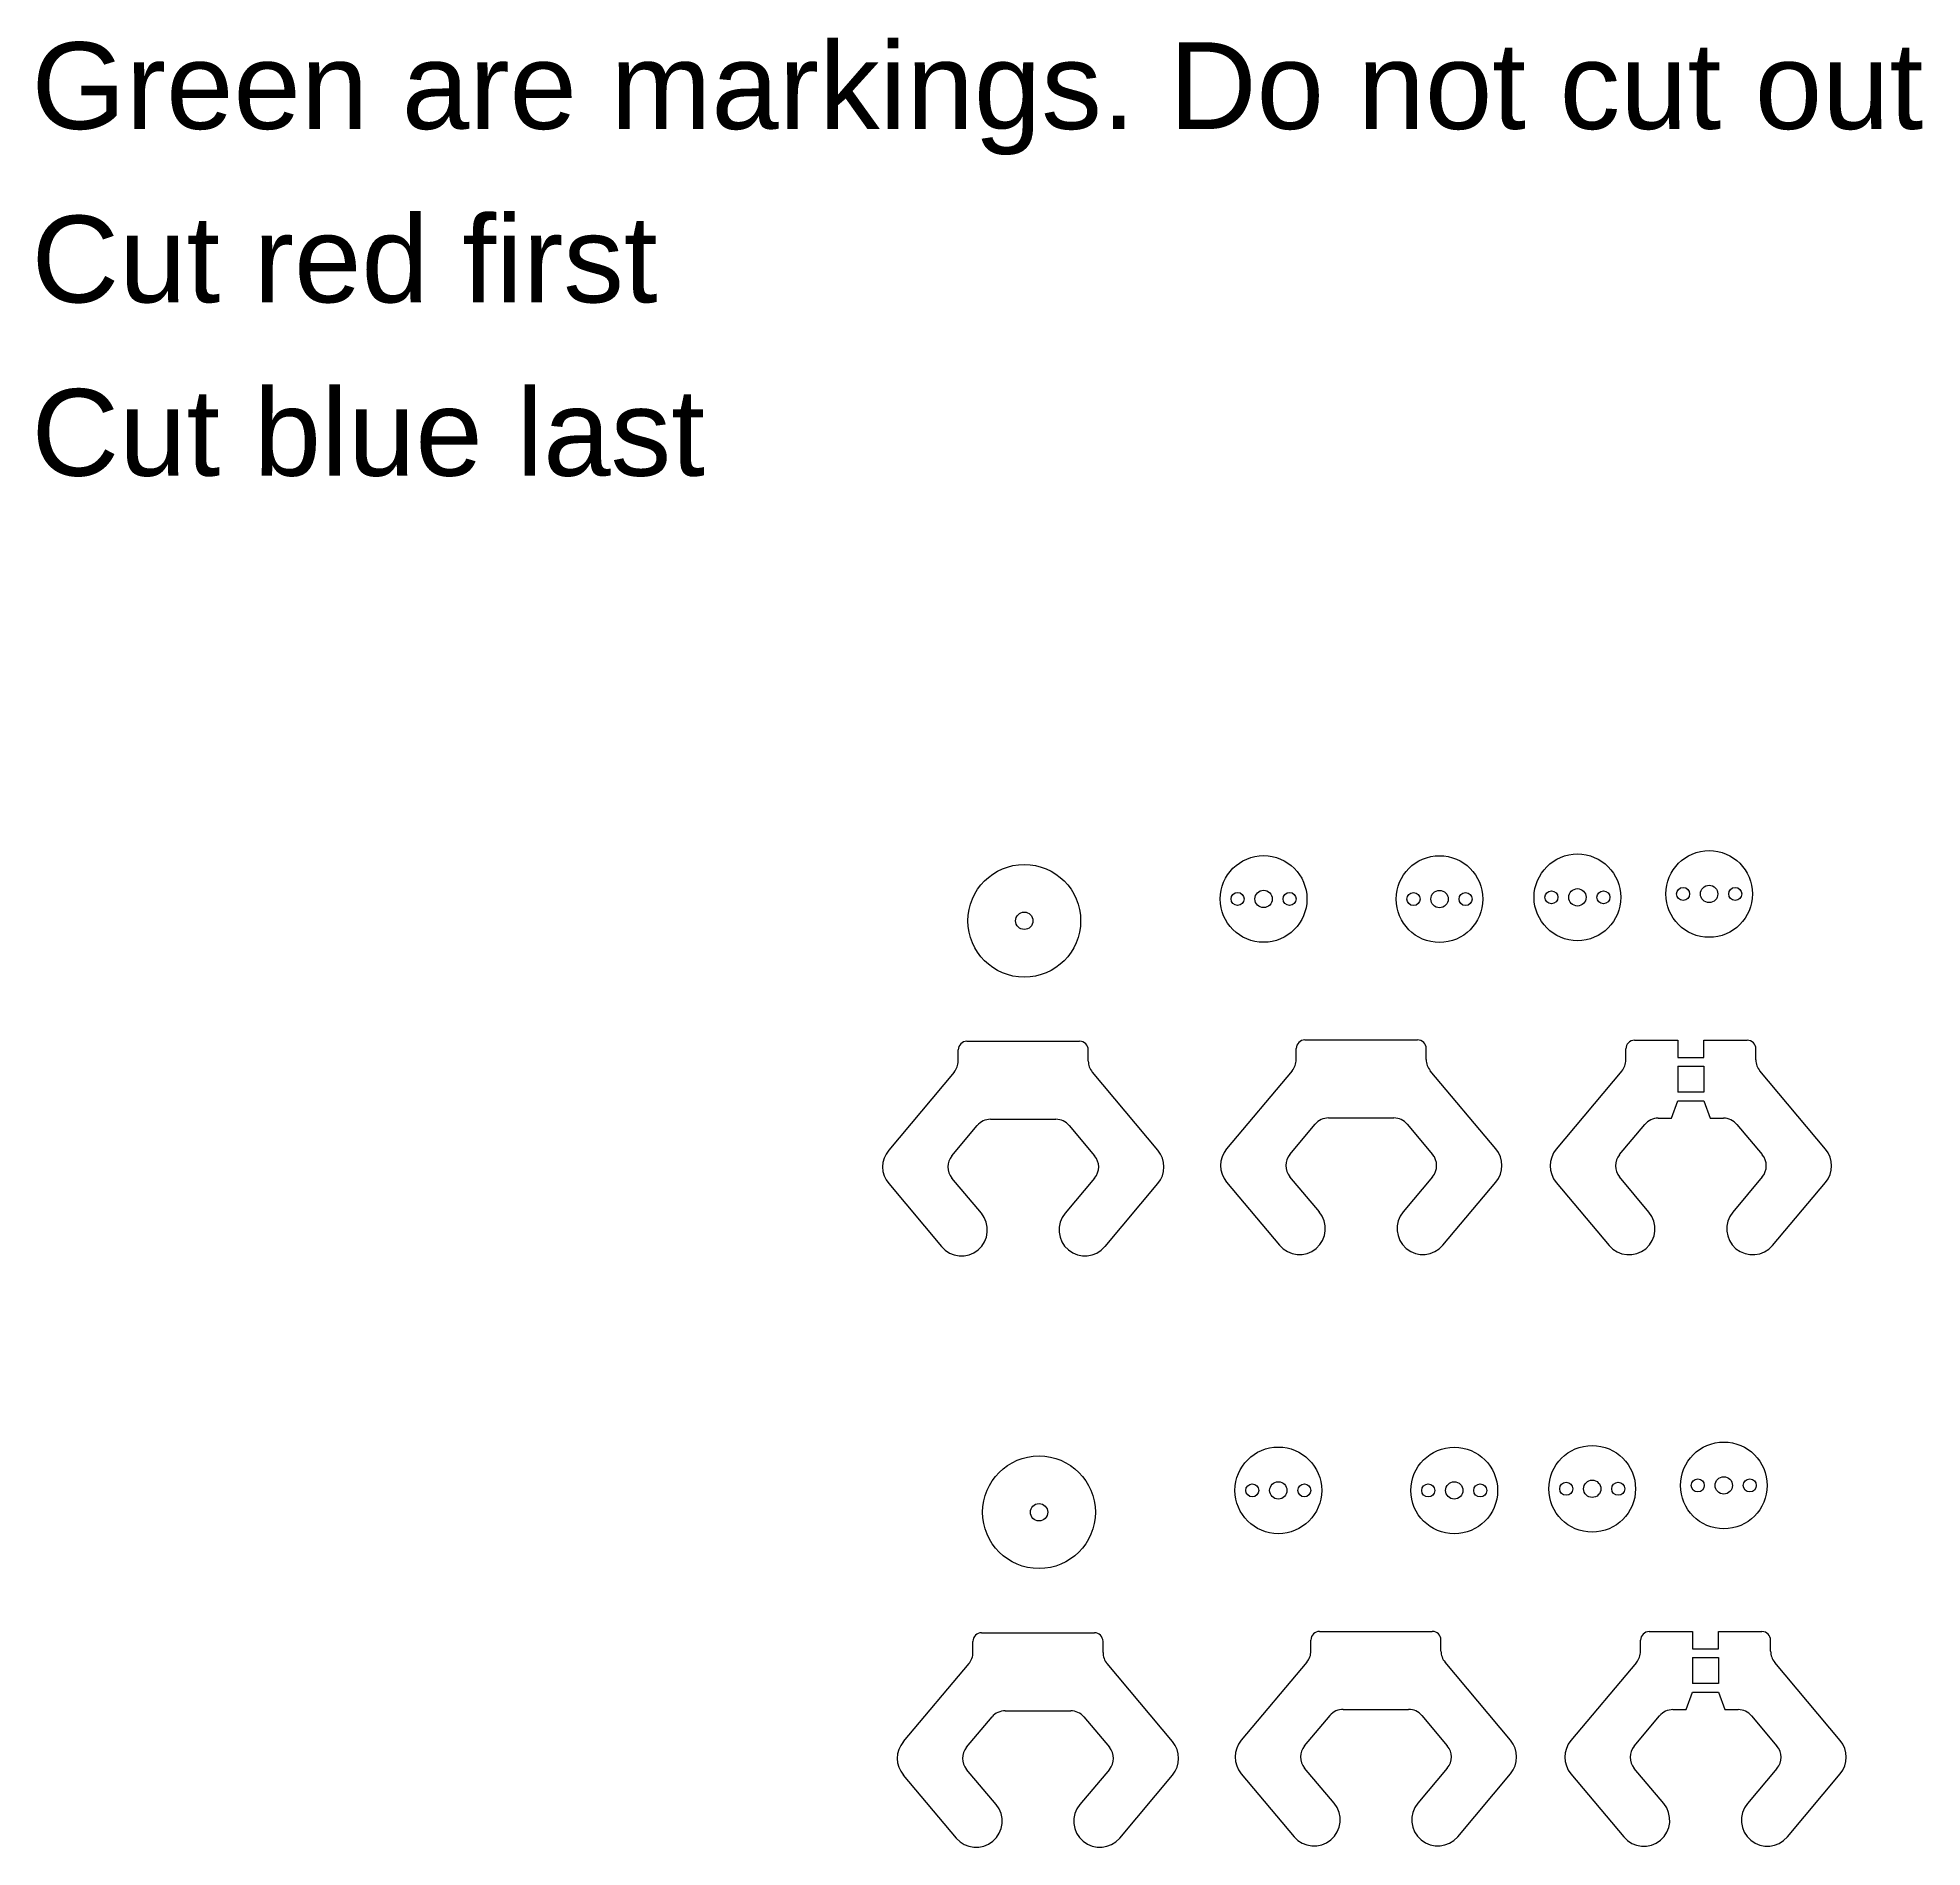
# Model space of a CAD drawing. Header units: millimetres. Extents: x -276 to 773, y -135 to 471.
# Drawn here: x 10.7 to 228.1, y 261.8 to 470.5 of the extents above; entities that cross this region are included whole.
import ezdxf

# ---------------------------------------------------------------- set-up
doc = ezdxf.new("R2010")
doc.units = ezdxf.units.MM
for name, color, linetype, lineweight, true_color in [('layer 1', 5, 'Continuous', 25, 0x0000ff), ('layer 3', 1, 'Continuous', 25, 0xff0000), ('layer 5', 3, 'Continuous', 25, 0x00ff00)]:
    doc.layers.add(name, color=color, linetype=linetype, lineweight=lineweight, true_color=true_color)
doc.styles.add('textstyle11', font='')
doc.styles.add('textstyle12', font='')
doc.styles.add('textstyle13', font='')
doc.styles.get('textstyle11').set_extended_font_data('Arial')
doc.styles.get('textstyle12').set_extended_font_data('Arial')
doc.styles.get('textstyle13').set_extended_font_data('Arial')

msp = doc.modelspace()

# ---------------------------------------------------------------- texts
at = {"layer": 'layer 1', "insert": (10, 430), "char_height": 1, "attachment_point": 1, "style": 'textstyle13'}
msp.add_mtext('\\H10;Cut blue last', dxfattribs=at)
at = {"layer": 'layer 3', "insert": (10, 450), "char_height": 1, "attachment_point": 1, "style": 'textstyle12'}
msp.add_mtext('\\H10;Cut red first', dxfattribs=at)
at = {"layer": 'layer 5', "insert": (10, 470), "char_height": 1, "attachment_point": 1, "style": 'textstyle11'}
msp.add_mtext('\\H10;Green are markings. Do not cut out', dxfattribs=at)

# ---------------------------------------------------------------- linework, layer by layer
at = {"layer": 'layer 1'}
for p, q in [((117.87, 354.77), (130.87, 354.77)), ((156.85, 354.92), (169.85, 354.92)), ((194.87, 354.89), (199.87, 354.89)), ((199.87, 354.89), (199.87, 352.89)), ((202.87, 354.89), (207.87, 354.89)), ((202.87, 352.89), (202.87, 354.89)), ((116.87, 352.49), (116.87, 353.77)), ((131.87, 352.49), (131.87, 353.77)), ((155.85, 352.65), (155.85, 353.92)), ((170.85, 352.65), (170.85, 353.92)), ((193.87, 352.62), (193.87, 353.89)), ((199.87, 352.89), (202.87, 352.89)), ((208.87, 352.62), (208.87, 353.89)), ((116.41, 351.21), (108.85, 342.2)), ((139.9, 342.2), (132.34, 351.21)), ((155.39, 351.36), (147.83, 342.36)), ((178.88, 342.36), (171.32, 351.36)), ((193.41, 351.34), (185.85, 342.33)), ((216.9, 342.33), (209.34, 351.34)), ((199.15, 345.89), (199.87, 347.89)), ((199.87, 347.89), (202.87, 347.89)), ((202.87, 347.89), (203.6, 345.89)), ((120.6, 345.77), (128.14, 345.77)), ((159.58, 345.92), (167.12, 345.92)), ((197.6, 345.89), (199.15, 345.89)), ((203.6, 345.89), (205.14, 345.89)), ((116.14, 341.56), (119.07, 345.05)), ((129.67, 345.05), (132.6, 341.56)), ((155.12, 341.72), (158.05, 345.21)), ((168.65, 345.21), (171.58, 341.72)), ((193.14, 341.69), (196.07, 345.18)), ((206.67, 345.18), (209.6, 341.69)), ((158.52, 335.09), (155.12, 339.14)), ((171.58, 339.14), (168.19, 335.09)), ((196.54, 335.07), (193.14, 339.12)), ((209.6, 339.12), (206.21, 335.07)), ((108.85, 338.35), (114.94, 331.08)), ((119.54, 334.94), (116.14, 338.99)), ((132.6, 338.99), (129.21, 334.94)), ((133.8, 331.08), (139.9, 338.35)), ((147.83, 338.5), (153.92, 331.24)), ((172.78, 331.24), (178.88, 338.5)), ((185.85, 338.47), (191.94, 331.21)), ((210.8, 331.21), (216.9, 338.47)), ((119.17, 330.71), (119.17, 330.71)), ((129.58, 330.71), (129.58, 330.71)), ((158.15, 330.87), (158.15, 330.87)), ((168.55, 330.87), (168.55, 330.87)), ((196.17, 330.84), (196.17, 330.84)), ((206.58, 330.84), (206.58, 330.84)), ((118.57, 284.27), (118.57, 285.54)), ((119.57, 286.54), (132.57, 286.54)), ((133.57, 284.27), (133.57, 285.54)), ((157.55, 284.43), (157.55, 285.7)), ((158.55, 286.7), (171.55, 286.7)), ((172.55, 284.43), (172.55, 285.7)), ((195.57, 284.4), (195.57, 285.67)), ((196.57, 286.67), (201.57, 286.67)), ((201.57, 286.67), (201.57, 284.67)), ((204.57, 286.67), (209.57, 286.67)), ((204.57, 284.67), (204.57, 286.67)), ((210.57, 284.4), (210.57, 285.67)), ((118.1, 282.98), (110.54, 273.98)), ((141.59, 273.98), (134.04, 282.98)), ((157.08, 283.14), (149.52, 274.13)), ((180.57, 274.13), (173.02, 283.14)), ((195.1, 283.11), (187.54, 274.11)), ((201.57, 284.67), (204.57, 284.67)), ((218.59, 274.11), (211.04, 283.11)), ((200.84, 277.67), (201.57, 279.67)), ((201.57, 279.67), (204.57, 279.67)), ((204.57, 279.67), (205.3, 277.67)), ((117.84, 273.34), (120.77, 276.83)), ((122.3, 277.54), (129.84, 277.54)), ((131.37, 276.83), (134.3, 273.34)), ((156.82, 273.49), (159.75, 276.98)), ((161.28, 277.7), (168.82, 277.7)), ((170.35, 276.98), (173.28, 273.49)), ((194.84, 273.46), (197.77, 276.96)), ((199.3, 277.67), (200.84, 277.67)), ((205.3, 277.67), (206.84, 277.67)), ((208.37, 276.96), (211.3, 273.46)), ((110.54, 270.12), (116.64, 262.86)), ((121.24, 266.72), (117.84, 270.77)), ((134.3, 270.77), (130.9, 266.72)), ((135.5, 262.86), (141.59, 270.12)), ((149.52, 270.28), (155.62, 263.01)), ((160.22, 266.87), (156.82, 270.92)), ((173.28, 270.92), (169.88, 266.87)), ((174.48, 263.01), (180.57, 270.28)), ((187.54, 270.25), (193.64, 262.99)), ((198.24, 266.84), (194.84, 270.89)), ((211.3, 270.89), (207.9, 266.84)), ((212.5, 262.99), (218.59, 270.25)), ((120.87, 262.49), (120.87, 262.49)), ((131.27, 262.49), (131.27, 262.49)), ((159.85, 262.64), (159.85, 262.64)), ((170.25, 262.64), (170.25, 262.64)), ((197.87, 262.62), (197.87, 262.62)), ((208.27, 262.62), (208.27, 262.62))]:
    msp.add_line(p, q, dxfattribs=at)
for centre, radius in [((152.09, 371.18), 5), ((172.38, 371.17), 5), ((188.29, 371.37), 5), ((203.48, 371.76), 5), ((124.49, 368.66), 6.5), ((126.19, 300.44), 6.5), ((153.79, 302.96), 5), ((174.08, 302.95), 5), ((189.99, 303.14), 5), ((205.17, 303.53), 5)]:
    msp.add_circle(centre, radius, dxfattribs=at)
for centre, radius, start, end in [((117.87, 353.77), 1, 90, 180), ((130.87, 353.77), 1, 0, 90), ((156.85, 353.92), 1, 90, 180), ((169.85, 353.92), 1, 0, 90), ((194.87, 353.89), 1, 90, 180), ((207.87, 353.89), 1, 0, 90), ((114.87, 352.49), 2, 320, 0), ((133.87, 352.49), 2, 180, 220), ((153.85, 352.65), 2, 320, 0), ((172.85, 352.65), 2, 180, 220), ((191.87, 352.62), 2, 320, 0), ((210.87, 352.62), 2, 180, 220), ((120.6, 343.77), 2, 90, 140), ((128.14, 343.77), 2, 40, 90), ((159.58, 343.92), 2, 90, 140), ((167.12, 343.92), 2, 40, 90), ((197.6, 343.89), 2, 90, 140), ((205.14, 343.89), 2, 40, 90), ((111.15, 340.27), 3, 140, 220), ((117.67, 340.27), 2, 140, 220), ((131.07, 340.27), 2, 320, 40), ((137.6, 340.27), 3, 320, 40), ((150.13, 340.43), 3, 140, 220), ((156.65, 340.43), 2, 140, 220), ((170.05, 340.43), 2, 320, 40), ((176.58, 340.43), 3, 320, 40), ((188.15, 340.4), 3, 140, 220), ((194.67, 340.4), 2, 140, 220), ((208.07, 340.4), 2, 320, 40), ((214.6, 340.4), 3, 320, 40), ((117.24, 333.01), 3, 310, 40), ((131.5, 333.01), 3, 140, 230), ((156.22, 333.17), 3, 310, 40), ((170.48, 333.17), 3, 140, 230), ((194.24, 333.14), 3, 310, 40), ((208.5, 333.14), 3, 140, 230), ((117.24, 333.01), 3, 220, 310), ((131.5, 333.01), 3, 230, 320), ((156.22, 333.17), 3, 220, 310), ((170.48, 333.17), 3, 230, 320), ((194.24, 333.14), 3, 220, 310), ((208.5, 333.14), 3, 230, 320), ((119.57, 285.54), 1, 90, 180), ((132.57, 285.54), 1, 0, 90), ((158.55, 285.7), 1, 90, 180), ((171.55, 285.7), 1, 0, 90), ((196.57, 285.67), 1, 90, 180), ((209.57, 285.67), 1, 0, 90), ((116.57, 284.27), 2, 320, 0), ((135.57, 284.27), 2, 180, 220), ((155.55, 284.43), 2, 320, 0), ((174.55, 284.43), 2, 180, 220), ((193.57, 284.4), 2, 320, 0), ((212.57, 284.4), 2, 180, 220), ((122.3, 275.54), 2, 90, 140), ((129.84, 275.54), 2, 40, 90), ((161.28, 275.7), 2, 90, 140), ((168.82, 275.7), 2, 40, 90), ((199.3, 275.67), 2, 90, 140), ((206.84, 275.67), 2, 40, 90), ((112.84, 272.05), 3, 140, 220), ((139.29, 272.05), 3, 320, 40), ((151.82, 272.21), 3, 140, 220), ((178.27, 272.21), 3, 320, 40), ((189.84, 272.18), 3, 140, 220), ((216.29, 272.18), 3, 320, 40), ((119.37, 272.05), 2, 140, 220), ((132.77, 272.05), 2, 320, 40), ((158.35, 272.21), 2, 140, 220), ((171.75, 272.21), 2, 320, 40), ((196.37, 272.18), 2, 140, 220), ((209.77, 272.18), 2, 320, 40), ((118.94, 264.79), 3, 310, 40), ((133.2, 264.79), 3, 140, 230), ((157.92, 264.94), 3, 310, 40), ((172.18, 264.94), 3, 140, 230), ((195.94, 264.91), 3, 310, 40), ((210.2, 264.91), 3, 140, 230), ((157.92, 264.94), 3, 220, 310), ((172.18, 264.94), 3, 230, 320), ((118.94, 264.79), 3, 220, 310), ((133.2, 264.79), 3, 230, 320), ((195.94, 264.91), 3, 220, 310), ((210.2, 264.91), 3, 230, 320)]:
    msp.add_arc(centre, radius, start, end, dxfattribs=at)
at = {"layer": 'layer 3'}
for p, q in [((199.87, 351.89), (202.87, 351.89)), ((199.87, 351.89), (199.87, 348.89)), ((202.87, 351.89), (202.87, 348.89)), ((202.87, 348.89), (199.87, 348.89)), ((201.57, 283.67), (204.57, 283.67)), ((201.57, 283.67), (201.57, 280.67)), ((204.57, 283.67), (204.57, 280.67)), ((204.57, 280.67), (201.57, 280.67))]:
    msp.add_line(p, q, dxfattribs=at)
for centre, radius in [((149.09, 371.18), 0.75), ((152.09, 371.18), 1), ((155.09, 371.18), 0.75), ((169.38, 371.17), 0.75), ((172.38, 371.17), 1), ((175.38, 371.17), 0.75), ((185.29, 371.37), 0.75), ((188.29, 371.37), 1), ((191.29, 371.37), 0.75), ((200.48, 371.76), 0.75), ((203.48, 371.76), 1), ((206.48, 371.76), 0.75), ((124.49, 368.66), 1), ((205.17, 303.53), 1), ((150.79, 302.96), 0.75), ((153.79, 302.96), 1), ((156.79, 302.96), 0.75), ((171.08, 302.95), 0.75), ((174.08, 302.95), 1), ((177.08, 302.95), 0.75), ((186.99, 303.14), 0.75), ((189.99, 303.14), 1), ((192.99, 303.14), 0.75), ((202.17, 303.53), 0.75), ((208.17, 303.53), 0.75), ((126.19, 300.44), 1)]:
    msp.add_circle(centre, radius, dxfattribs=at)

msp.set_redraw_order([(e.dxf.handle, doc.entitydb.next_handle()) for e in msp.query("TEXT MTEXT ATTDEF DIMENSION ARC_DIMENSION")])  # texts and dimensions are drawn at this point

doc.saveas('drawing.dxf')
